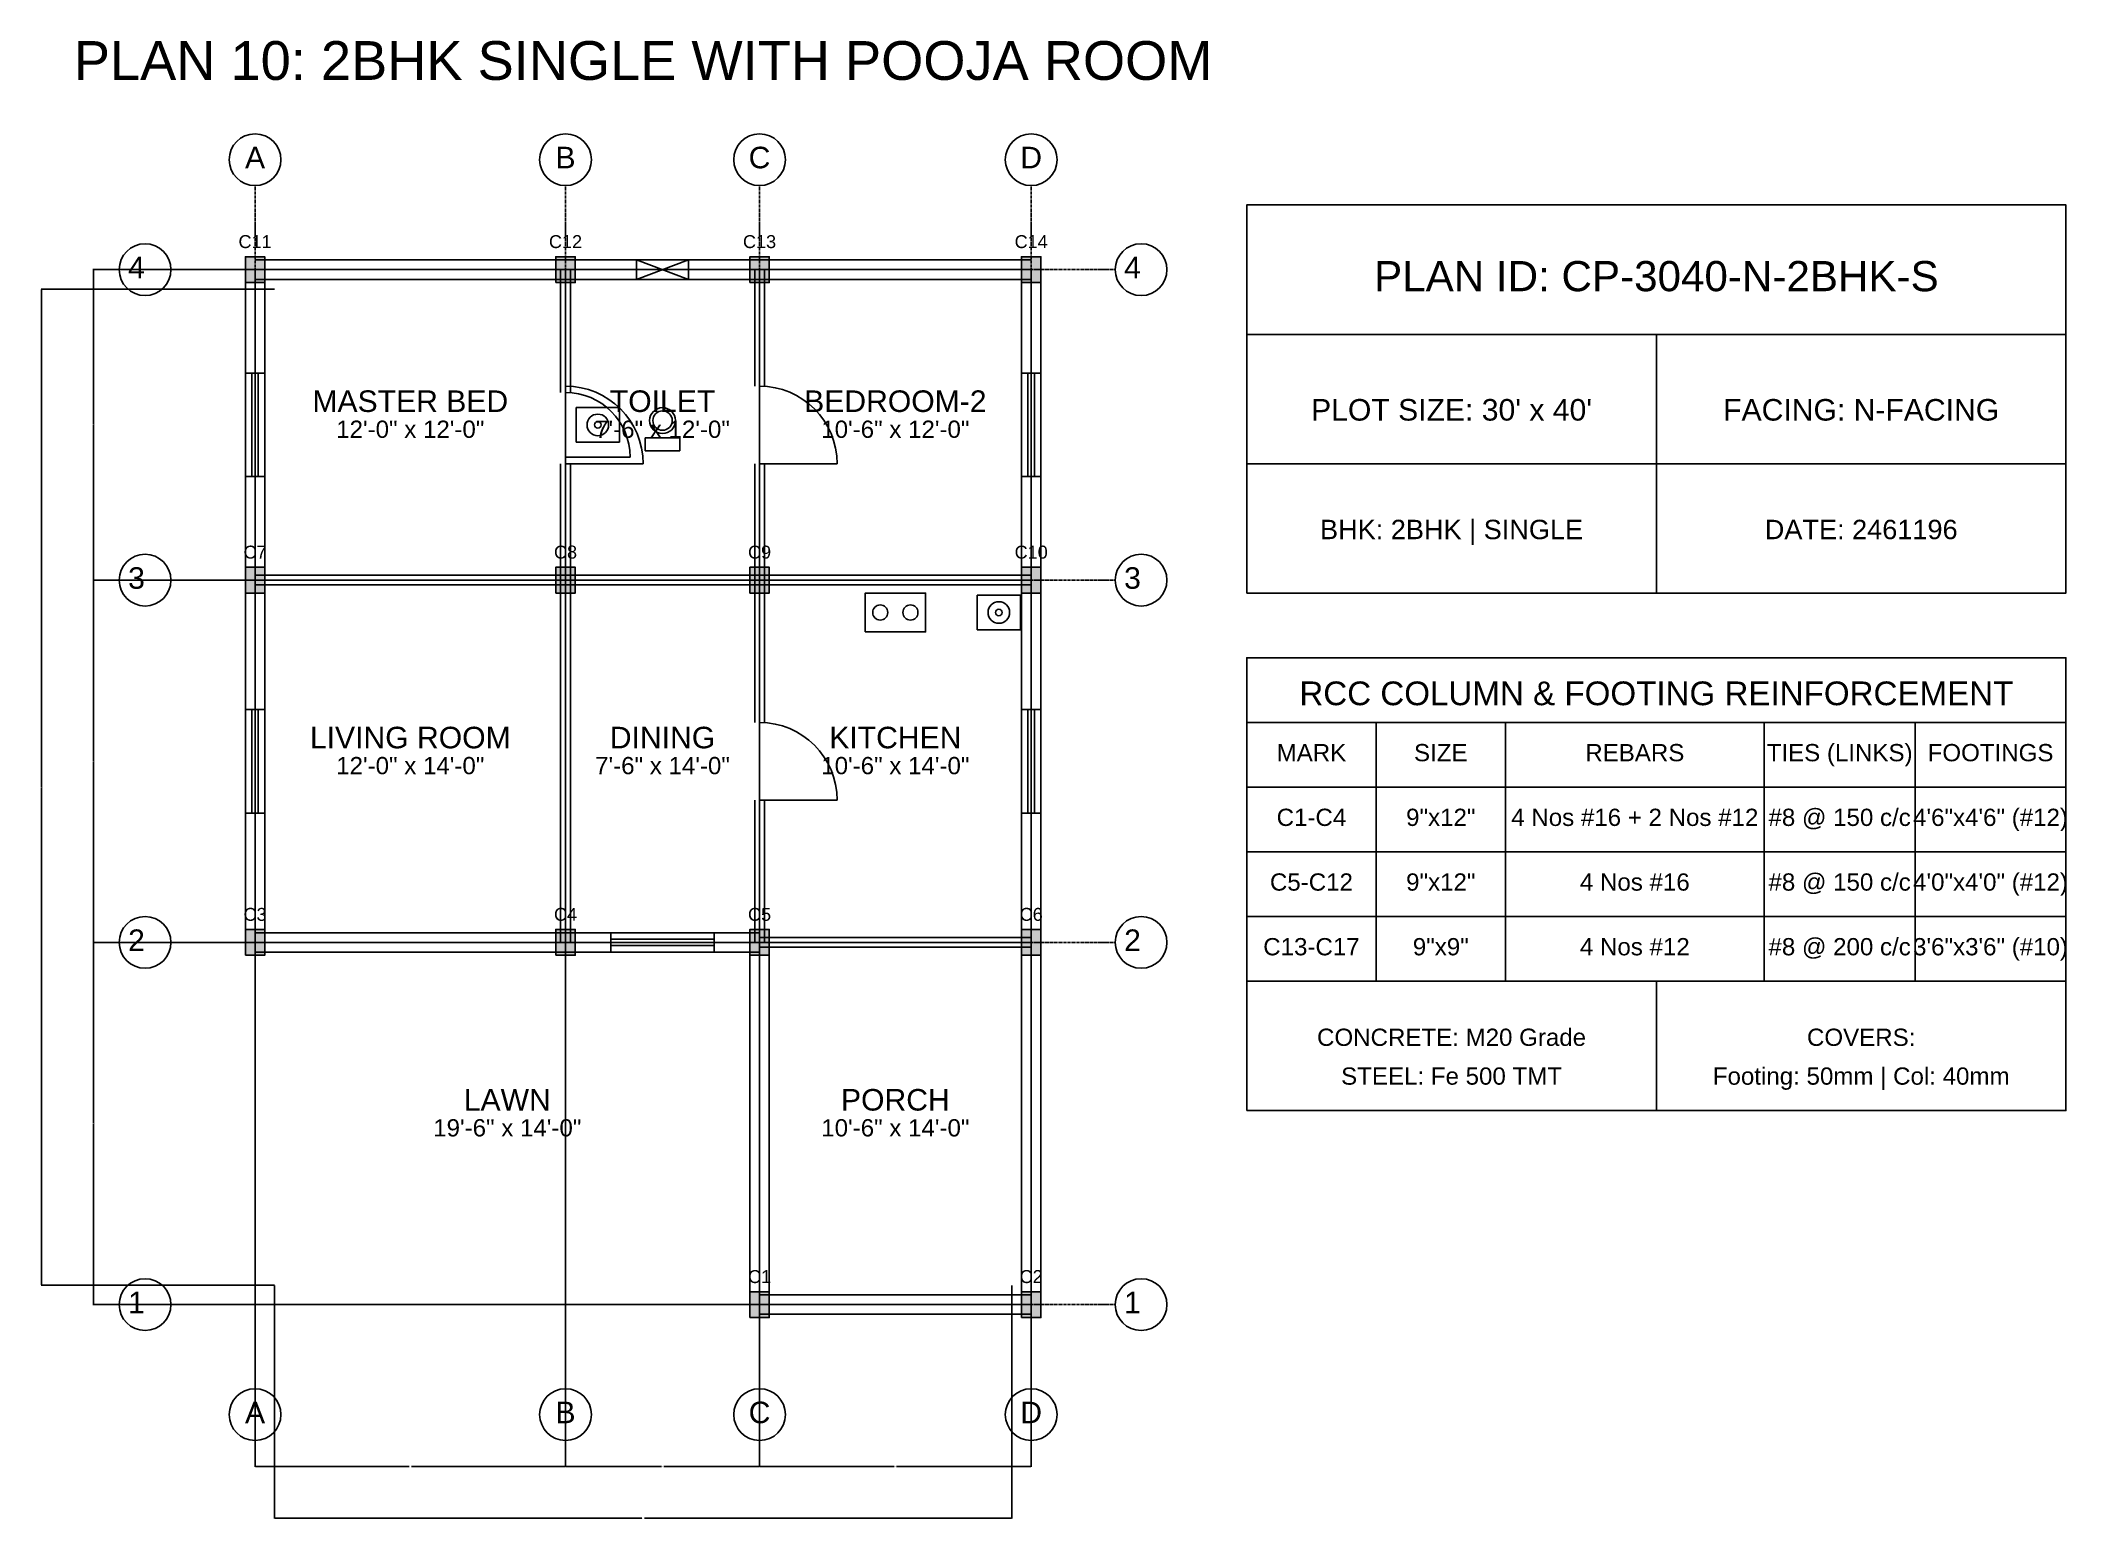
# Model space of a CAD drawing. Header units: inches. Extents: x -134 to 23580, y -99 to 23207.
# Drawn here: x 22400 to 23340, y -99 to 586 of the extents above; entities that cross this region are included whole.
import ezdxf
from ezdxf.enums import TextEntityAlignment as Align

# ---------------------------------------------------------------- set-up
doc = ezdxf.new("R2010")
doc.units = ezdxf.units.IN
doc.header["$MEASUREMENT"] = 0
doc.linetypes.add('CENTER', pattern=[2, 1.25, -0.25, 0.25, -0.25])
for name, color, linetype in [('A-COL-HATCH', 251, 'Continuous'), ('A-COLUMN', 1, 'Continuous'), ('A-DIM', 5, 'Continuous'), ('A-DOOR', 30, 'Continuous'), ('A-FIXTURE', 8, 'Continuous'), ('A-TEXT', 2, 'Continuous'), ('A-WALL-EXT', 7, 'Continuous'), ('A-WALL-INT', 9, 'Continuous'), ('A-WINDOW', 4, 'Continuous'), ('S-BEAM-FRAMING', 2, 'Continuous'), ('S-BUBBLE', 4, 'Continuous'), ('S-GRID-CENTER', 8, 'CENTER'), ('S-TABLE', 7, 'Continuous'), ('S-TEXT', 3, 'Continuous')]:
    doc.layers.add(name, color=color, linetype=linetype)
doc.styles.get("Standard").update_dxf_attribs({"font": 'arial.ttf'})
doc.dimstyles.get("Standard").update_dxf_attribs({"dimtxt": 0.18, "dimasz": 0.18, "dimexe": 0.18, "dimexo": 0.0625, "dimgap": 0.09, "dimtad": 0, "dimtih": 1, "dimtoh": 1, "dimdec": 4, "dimzin": 0, "dimdsep": 46, "dimtxsty": 'Standard', "dimcen": 0.09, "dimadec": 0, "dimazin": 0, "dimtfac": 1, "dimtdec": 4, "dimtofl": 0, "dimtmove": 0, "dimatfit": 3, "dimfxl": 1, "dimtolj": 1, "dimtzin": 0, "dimarcsym": 0})

msp = doc.modelspace()

# ---------------------------------------------------------------- texts
at = {"layer": 'A-TEXT'}
for s, height, p in [('PLAN 10: 2BHK SINGLE WITH POOJA ROOM', 18, (22680, 568)), ('C11', 6, (22500, 490)), ('C12', 6, (22644, 490)), ('C13', 6, (22734, 490)), ('C14', 6, (22860, 490)), ('PLAN ID: CP-3040-N-2BHK-S', 14, (23150, 470)), ('MASTER BED', 10, (22572, 414)), ('TOILET', 10, (22689, 414)), ('BEDROOM-2', 10, (22797, 414)), ("PLOT SIZE: 30' x 40'", 10, (23055, 410)), ('FACING: N-FACING', 10, (23245, 410)), ('12\'-0" x 12\'-0"', 8, (22572, 402)), ('7\'-6" x 12\'-0"', 8, (22689, 402)), ('10\'-6" x 12\'-0"', 8, (22797, 402)), ('BHK: 2BHK | SINGLE', 9, (23055, 355)), ('DATE: 2461196', 9, (23245, 355)), ('C7', 6, (22500, 346)), ('C8', 6, (22644, 346)), ('C9', 6, (22734, 346)), ('C10', 6, (22860, 346)), ('LIVING ROOM', 10, (22572, 258)), ('DINING', 10, (22689, 258)), ('KITCHEN', 10, (22797, 258)), ('12\'-0" x 14\'-0"', 8, (22572, 246)), ('7\'-6" x 14\'-0"', 8, (22689, 246)), ('10\'-6" x 14\'-0"', 8, (22797, 246)), ('C3', 6, (22500, 178)), ('C4', 6, (22644, 178)), ('C5', 6, (22734, 178)), ('C6', 6, (22860, 178)), ('LAWN', 10, (22617, 90)), ('PORCH', 10, (22797, 90)), ('19\'-6" x 14\'-0"', 8, (22617, 78)), ('10\'-6" x 14\'-0"', 8, (22797, 78)), ('C1', 6, (22734, 10)), ('C2', 6, (22860, 10))]:
    msp.add_text(s, height=height, dxfattribs=at).set_placement(p, align=Align.CENTER)
at = {"layer": 'S-TEXT'}
for s, height, p in [('A', 10, (22500, 527)), ('B', 10, (22644, 527)), ('C', 10, (22734, 527)), ('D', 10, (22860, 527)), ('4', 10, (22445, 476)), ('4', 10, (22907, 476)), ('3', 10, (22445, 332)), ('3', 10, (22907, 332)), ('RCC COLUMN & FOOTING REINFORCEMENT', 11, (23150, 278)), ('MARK', 8, (22990, 252)), ('SIZE', 8, (23050, 252)), ('REBARS', 8, (23140, 252)), ('TIES (LINKS)', 8, (23235, 252)), ('FOOTINGS', 8, (23305, 252)), ('C1-C4', 8, (22990, 222)), ('9"x12"', 8, (23050, 222)), ('4 Nos #16 + 2 Nos #12', 8, (23140, 222)), ('#8 @ 150 c/c', 8, (23235, 222)), ('4\'6"x4\'6" (#12)', 8, (23305, 222)), ('C5-C12', 8, (22990, 192)), ('9"x12"', 8, (23050, 192)), ('4 Nos #16', 8, (23140, 192)), ('#8 @ 150 c/c', 8, (23235, 192)), ('4\'0"x4\'0" (#12)', 8, (23305, 192)), ('2', 10, (22445, 164)), ('2', 10, (22907, 164)), ('C13-C17', 8, (22990, 162)), ('9"x9"', 8, (23050, 162)), ('4 Nos #12', 8, (23140, 162)), ('#8 @ 200 c/c', 8, (23235, 162)), ('3\'6"x3\'6" (#10)', 8, (23305, 162)), ('CONCRETE: M20 Grade', 8, (23055, 120)), ('COVERS:', 8, (23245, 120)), ('STEEL: Fe 500 TMT', 8, (23055, 102)), ('Footing: 50mm | Col: 40mm', 8, (23245, 102)), ('1', 10, (22445, -4)), ('1', 10, (22907, -4)), ('A', 10, (22500, -55)), ('B', 10, (22644, -55)), ('C', 10, (22734, -55)), ('D', 10, (22860, -55))]:
    msp.add_text(s, height=height, dxfattribs=at).set_placement(p, align=Align.CENTER)

# ---------------------------------------------------------------- blocks, each defined once
blk = doc.blocks.new('*D123')
at = {"layer": 'A-DIM', "color": 0, "lineweight": -2, "transparency": 16777216}
for p, q in [((22500, 8.94), (22500, -75.18)), ((22644, 8.94), (22644, -75.18)), ((22500.18, -75), (22571.41, -75)), ((22643.82, -75), (22572.59, -75))]:
    blk.add_line(p, q, dxfattribs=at)
at = {"layer": 'A-DIM', "color": 0, "transparency": 16777216}
for points in [[(22500.18, -74.97), (22500.18, -75.03), (22500, -75)], [(22643.82, -74.97), (22643.82, -75.03), (22644, -75)]]:
    blk.add_solid(points, dxfattribs=at)
at = {"layer": 'Defpoints', "color": 0, "transparency": 16777216}
for p in [(22500, 9), (22644, 9), (22644, -75)]:
    blk.add_point(p, dxfattribs=at)
at = {"layer": 'A-DIM', "color": 0, "transparency": 16777216, "insert": (22572, -75), "char_height": 0.18, "attachment_point": 5}
blk.add_mtext('\\A1;144.0000', dxfattribs=at)
blk = doc.blocks.new('*D124')
at = {"layer": 'A-DIM', "color": 0, "lineweight": -2, "transparency": 16777216}
for p, q in [((22644, 8.94), (22644, -75.18)), ((22734, 8.94), (22734, -75.18)), ((22644.18, -75), (22688.47, -75)), ((22733.82, -75), (22689.53, -75))]:
    blk.add_line(p, q, dxfattribs=at)
at = {"layer": 'A-DIM', "color": 0, "transparency": 16777216}
for points in [[(22644.18, -74.97), (22644.18, -75.03), (22644, -75)], [(22733.82, -74.97), (22733.82, -75.03), (22734, -75)]]:
    blk.add_solid(points, dxfattribs=at)
at = {"layer": 'Defpoints', "color": 0, "transparency": 16777216}
for p in [(22644, 9), (22734, 9), (22734, -75)]:
    blk.add_point(p, dxfattribs=at)
at = {"layer": 'A-DIM', "color": 0, "transparency": 16777216, "insert": (22689, -75), "char_height": 0.18, "attachment_point": 5}
blk.add_mtext('\\A1;90.0000', dxfattribs=at)
blk = doc.blocks.new('*D125')
at = {"layer": 'A-DIM', "color": 0, "lineweight": -2, "transparency": 16777216}
for p, q in [((22734, 8.94), (22734, -75.18)), ((22860, 8.94), (22860, -75.18)), ((22734.18, -75), (22796.41, -75)), ((22859.82, -75), (22797.59, -75))]:
    blk.add_line(p, q, dxfattribs=at)
at = {"layer": 'A-DIM', "color": 0, "transparency": 16777216}
for points in [[(22734.18, -74.97), (22734.18, -75.03), (22734, -75)], [(22859.82, -74.97), (22859.82, -75.03), (22860, -75)]]:
    blk.add_solid(points, dxfattribs=at)
at = {"layer": 'Defpoints', "color": 0, "transparency": 16777216}
for p in [(22734, 9), (22860, 9), (22860, -75)]:
    blk.add_point(p, dxfattribs=at)
at = {"layer": 'A-DIM', "color": 0, "transparency": 16777216, "insert": (22797, -75), "char_height": 0.18, "attachment_point": 5}
blk.add_mtext('\\A1;126.0000', dxfattribs=at)
blk = doc.blocks.new('*D126')
at = {"layer": 'A-DIM', "color": 0, "lineweight": -2, "transparency": 16777216}
for p, q in [((22509, 8.94), (22509, -99.18)), ((22851, 8.94), (22851, -99.18)), ((22509.18, -99), (22679.4, -99)), ((22850.82, -99), (22680.6, -99))]:
    blk.add_line(p, q, dxfattribs=at)
at = {"layer": 'A-DIM', "color": 0, "transparency": 16777216}
for points in [[(22509.18, -98.97), (22509.18, -99.03), (22509, -99)], [(22850.82, -98.97), (22850.82, -99.03), (22851, -99)]]:
    blk.add_solid(points, dxfattribs=at)
at = {"layer": 'Defpoints', "color": 0, "transparency": 16777216}
for p in [(22509, 9), (22851, 9), (22851, -99)]:
    blk.add_point(p, dxfattribs=at)
at = {"layer": 'A-DIM', "color": 0, "transparency": 16777216, "insert": (22680, -99), "char_height": 0.18, "attachment_point": 5}
blk.add_mtext('\\A1;342.0000', dxfattribs=at)
blk = doc.blocks.new('*D127')
at = {"layer": 'A-DIM', "color": 0, "lineweight": -2, "transparency": 16777216}
for p, q in [((22508.94, 168), (22424.82, 168)), ((22425, 167.82), (22425, 84.18)), ((22425, 0.18), (22425, 83.82)), ((22508.94, 0), (22424.82, 0))]:
    blk.add_line(p, q, dxfattribs=at)
at = {"layer": 'A-DIM', "color": 0, "transparency": 16777216}
for points in [[(22424.97, 167.82), (22425.03, 167.82), (22425, 168)], [(22424.97, 0.18), (22425.03, 0.18), (22425, 0)]]:
    blk.add_solid(points, dxfattribs=at)
at = {"layer": 'Defpoints', "color": 0, "transparency": 16777216}
for p in [(22425, 168), (22509, 168), (22509, 0)]:
    blk.add_point(p, dxfattribs=at)
at = {"layer": 'A-DIM', "color": 0, "transparency": 16777216, "insert": (22425, 84), "char_height": 0.18, "attachment_point": 5}
blk.add_mtext('\\A1;168.0000', dxfattribs=at)
blk = doc.blocks.new('*D128')
at = {"layer": 'A-DIM', "color": 0, "lineweight": -2, "transparency": 16777216}
for p, q in [((22508.94, 336), (22424.82, 336)), ((22425, 335.82), (22425, 252.18)), ((22425, 168.18), (22425, 251.82)), ((22508.94, 168), (22424.82, 168))]:
    blk.add_line(p, q, dxfattribs=at)
at = {"layer": 'A-DIM', "color": 0, "transparency": 16777216}
for points in [[(22424.97, 335.82), (22425.03, 335.82), (22425, 336)], [(22424.97, 168.18), (22425.03, 168.18), (22425, 168)]]:
    blk.add_solid(points, dxfattribs=at)
at = {"layer": 'Defpoints', "color": 0, "transparency": 16777216}
for p in [(22425, 336), (22509, 336), (22509, 168)]:
    blk.add_point(p, dxfattribs=at)
at = {"layer": 'A-DIM', "color": 0, "transparency": 16777216, "insert": (22425, 252), "char_height": 0.18, "attachment_point": 5}
blk.add_mtext('\\A1;168.0000', dxfattribs=at)
blk = doc.blocks.new('*D129')
at = {"layer": 'A-DIM', "color": 0, "lineweight": -2, "transparency": 16777216}
for p, q in [((22508.94, 480), (22424.82, 480)), ((22425, 479.82), (22425, 408.18)), ((22425, 336.18), (22425, 407.82)), ((22508.94, 336), (22424.82, 336))]:
    blk.add_line(p, q, dxfattribs=at)
at = {"layer": 'A-DIM', "color": 0, "transparency": 16777216}
for points in [[(22424.97, 479.82), (22425.03, 479.82), (22425, 480)], [(22424.97, 336.18), (22425.03, 336.18), (22425, 336)]]:
    blk.add_solid(points, dxfattribs=at)
at = {"layer": 'Defpoints', "color": 0, "transparency": 16777216}
for p in [(22425, 480), (22509, 480), (22509, 336)]:
    blk.add_point(p, dxfattribs=at)
at = {"layer": 'A-DIM', "color": 0, "transparency": 16777216, "insert": (22425, 408), "char_height": 0.18, "attachment_point": 5}
blk.add_mtext('\\A1;144.0000', dxfattribs=at)
blk = doc.blocks.new('*D130')
at = {"layer": 'A-DIM', "color": 0, "lineweight": -2, "transparency": 16777216}
for p, q in [((22508.94, 471), (22400.82, 471)), ((22401, 470.82), (22401, 240.18)), ((22401, 9.18), (22401, 239.82)), ((22508.94, 9), (22400.82, 9))]:
    blk.add_line(p, q, dxfattribs=at)
at = {"layer": 'A-DIM', "color": 0, "transparency": 16777216}
for points in [[(22400.97, 470.82), (22401.03, 470.82), (22401, 471)], [(22400.97, 9.18), (22401.03, 9.18), (22401, 9)]]:
    blk.add_solid(points, dxfattribs=at)
at = {"layer": 'Defpoints', "color": 0, "transparency": 16777216}
for p in [(22401, 471), (22509, 471), (22509, 9)]:
    blk.add_point(p, dxfattribs=at)
at = {"layer": 'A-DIM', "color": 0, "transparency": 16777216, "insert": (22401, 240), "char_height": 0.18, "attachment_point": 5}
blk.add_mtext('\\A1;462.0000', dxfattribs=at)

# ---------------------------------------------------------------- dimensions: what is measured, and where the dimension line sits
at = {"layer": 'A-DIM'}
for base, p1, p2, picture, middle in [((22425, 480), (22509, 336), (22509, 480), '*D129', (22425, 408)), ((22401, 471), (22509, 9), (22509, 471), '*D130', (22401, 240)), ((22425, 336), (22509, 168), (22509, 336), '*D128', (22425, 252)), ((22425, 168), (22509, 0), (22509, 168), '*D127', (22425, 84))]:
    dim = msp.add_linear_dim(base=base, p1=p1, p2=p2, angle=90, dimstyle='Standard', dxfattribs=at)
    dim.commit()
    dim.dimension.update_dxf_attribs({"geometry": picture, "text_midpoint": middle})
for base, p1, p2, picture, middle in [((22644, -75), (22500, 9), (22644, 9), '*D123', (22572, -75)), ((22851, -99), (22509, 9), (22851, 9), '*D126', (22680, -99)), ((22734, -75), (22644, 9), (22734, 9), '*D124', (22689, -75)), ((22860, -75), (22734, 9), (22860, 9), '*D125', (22797, -75))]:
    dim = msp.add_linear_dim(base=base, p1=p1, p2=p2, dimstyle='Standard', dxfattribs=at)
    dim.commit()
    dim.dimension.update_dxf_attribs({"geometry": picture, "text_midpoint": middle})

# ---------------------------------------------------------------- linework, layer by layer
at = {"layer": 'A-COL-HATCH'}
for points in [[(22495.5, 474), (22504.5, 474), (22495.5, 486), (22504.5, 486)], [(22639.5, 474), (22648.5, 474), (22639.5, 486), (22648.5, 486)], [(22729.5, 474), (22738.5, 474), (22729.5, 486), (22738.5, 486)], [(22855.5, 474), (22864.5, 474), (22855.5, 486), (22864.5, 486)], [(22495.5, 330), (22504.5, 330), (22495.5, 342), (22504.5, 342)], [(22639.5, 330), (22648.5, 330), (22639.5, 342), (22648.5, 342)], [(22729.5, 330), (22738.5, 330), (22729.5, 342), (22738.5, 342)], [(22855.5, 330), (22864.5, 330), (22855.5, 342), (22864.5, 342)], [(22495.5, 162), (22504.5, 162), (22495.5, 174), (22504.5, 174)], [(22639.5, 162), (22648.5, 162), (22639.5, 174), (22648.5, 174)], [(22729.5, 162), (22738.5, 162), (22729.5, 174), (22738.5, 174)], [(22855.5, 162), (22864.5, 162), (22855.5, 174), (22864.5, 174)], [(22729.5, -6), (22738.5, -6), (22729.5, 6), (22738.5, 6)], [(22855.5, -6), (22864.5, -6), (22855.5, 6), (22864.5, 6)]]:
    msp.add_solid(points, dxfattribs=at)
at = {"layer": 'A-COLUMN'}
for points in [[(22495.5, 474), (22504.5, 474), (22504.5, 486), (22495.5, 486)], [(22639.5, 474), (22648.5, 474), (22648.5, 486), (22639.5, 486)], [(22729.5, 474), (22738.5, 474), (22738.5, 486), (22729.5, 486)], [(22855.5, 474), (22864.5, 474), (22864.5, 486), (22855.5, 486)], [(22495.5, 330), (22504.5, 330), (22504.5, 342), (22495.5, 342)], [(22639.5, 330), (22648.5, 330), (22648.5, 342), (22639.5, 342)], [(22729.5, 330), (22738.5, 330), (22738.5, 342), (22729.5, 342)], [(22855.5, 330), (22864.5, 330), (22864.5, 342), (22855.5, 342)], [(22495.5, 162), (22504.5, 162), (22504.5, 174), (22495.5, 174)], [(22639.5, 162), (22648.5, 162), (22648.5, 174), (22639.5, 174)], [(22729.5, 162), (22738.5, 162), (22738.5, 174), (22729.5, 174)], [(22855.5, 162), (22864.5, 162), (22864.5, 174), (22855.5, 174)], [(22729.5, -6), (22738.5, -6), (22738.5, 6), (22729.5, 6)], [(22855.5, -6), (22864.5, -6), (22864.5, 6), (22855.5, 6)]]:
    msp.add_lwpolyline(points, close=True, dxfattribs=at)
at = {"layer": 'A-DOOR'}
for p, q in [((22644, 393), (22674, 393)), ((22644, 390), (22680, 390)), ((22734, 390), (22770, 390)), ((22734, 234), (22770, 234))]:
    msp.add_line(p, q, dxfattribs=at)
for centre, radius in [((22644, 390), 36), ((22644, 393), 30), ((22734, 390), 36), ((22734, 234), 36)]:
    msp.add_arc(centre, radius, 0, 90, dxfattribs=at)
at = {"layer": 'A-FIXTURE'}
for points in [[(22649, 400), (22669, 400), (22669, 416), (22649, 416)], [(22681, 396), (22697, 396), (22697, 402), (22681, 402)], [(22783, 312), (22811, 312), (22811, 330), (22783, 330)], [(22835, 313), (22855, 313), (22855, 329), (22835, 329)]]:
    msp.add_lwpolyline(points, close=True, dxfattribs=at)
for centre, radius in [((22689, 410), 6), ((22689, 410), 4.5), ((22659, 408), 5), ((22659, 408), 1.5), ((22790, 321), 3.5), ((22804, 321), 3.5), ((22845, 321), 5), ((22845, 321), 1.5)]:
    msp.add_circle(centre, radius, dxfattribs=at)
at = {"layer": 'A-WALL-EXT'}
for p, q in [((22495.5, 432), (22495.5, 480)), ((22500, 484.5), (22644, 484.5)), ((22504.5, 432), (22504.5, 480)), ((22644, 484.5), (22677, 484.5)), ((22701, 484.5), (22734, 484.5)), ((22734, 484.5), (22860, 484.5)), ((22855.5, 432), (22855.5, 480)), ((22864.5, 432), (22864.5, 480)), ((22500, 475.5), (22644, 475.5)), ((22644, 475.5), (22677, 475.5)), ((22701, 475.5), (22734, 475.5)), ((22734, 475.5), (22860, 475.5)), ((22960, 450), (23340, 450)), ((23150, 330), (23150, 450)), ((22960, 390), (23340, 390)), ((22495.5, 336), (22495.5, 384)), ((22504.5, 336), (22504.5, 384)), ((22855.5, 336), (22855.5, 384)), ((22864.5, 336), (22864.5, 384)), ((22495.5, 276), (22495.5, 336)), ((22504.5, 276), (22504.5, 336)), ((22855.5, 276), (22855.5, 336)), ((22864.5, 276), (22864.5, 336)), ((22495.5, 168), (22495.5, 228)), ((22504.5, 168), (22504.5, 228)), ((22855.5, 168), (22855.5, 228)), ((22864.5, 168), (22864.5, 228)), ((22500, 172.5), (22644, 172.5)), ((22644, 172.5), (22665, 172.5)), ((22713, 172.5), (22734, 172.5)), ((22500, 163.5), (22644, 163.5)), ((22644, 163.5), (22665, 163.5)), ((22713, 163.5), (22734, 163.5)), ((22729.5, 0), (22729.5, 168)), ((22738.5, 0), (22738.5, 168)), ((22855.5, 0), (22855.5, 168)), ((22864.5, 0), (22864.5, 168)), ((22734, 4.5), (22860, 4.5)), ((22734, -4.5), (22860, -4.5))]:
    msp.add_line(p, q, dxfattribs=at)
msp.add_lwpolyline([(22960, 330), (23340, 330), (23340, 510), (22960, 510)], close=True, dxfattribs=at)
at = {"layer": 'A-WALL-INT'}
for p, q in [((22641.75, 423), (22641.75, 480)), ((22646.25, 423), (22646.25, 480)), ((22731.75, 426), (22731.75, 480)), ((22736.25, 426), (22736.25, 480)), ((22641.75, 336), (22641.75, 390)), ((22646.25, 336), (22646.25, 390)), ((22731.75, 336), (22731.75, 390)), ((22736.25, 336), (22736.25, 390)), ((22500, 338.25), (22644, 338.25)), ((22500, 333.75), (22644, 333.75)), ((22641.75, 168), (22641.75, 336)), ((22644, 338.25), (22734, 338.25)), ((22644, 333.75), (22734, 333.75)), ((22646.25, 168), (22646.25, 336)), ((22731.75, 270), (22731.75, 336)), ((22734, 338.25), (22860, 338.25)), ((22734, 333.75), (22860, 333.75)), ((22736.25, 270), (22736.25, 336)), ((22731.75, 168), (22731.75, 234)), ((22736.25, 168), (22736.25, 234)), ((22734, 170.25), (22860, 170.25)), ((22734, 165.75), (22860, 165.75))]:
    msp.add_line(p, q, dxfattribs=at)
at = {"layer": 'A-WINDOW'}
for p, q in [((22677, 475.5), (22701, 484.5)), ((22677, 484.5), (22701, 475.5)), ((22498.5, 384), (22498.5, 432)), ((22501.5, 384), (22501.5, 432)), ((22858.5, 384), (22858.5, 432)), ((22861.5, 384), (22861.5, 432)), ((22498.5, 228), (22498.5, 276)), ((22501.5, 228), (22501.5, 276)), ((22858.5, 228), (22858.5, 276)), ((22861.5, 228), (22861.5, 276)), ((22665, 169.5), (22713, 169.5)), ((22665, 166.5), (22713, 166.5))]:
    msp.add_line(p, q, dxfattribs=at)
for points in [[(22677, 475.5), (22701, 475.5), (22701, 484.5), (22677, 484.5)], [(22495.5, 384), (22504.5, 384), (22504.5, 432), (22495.5, 432)], [(22855.5, 384), (22864.5, 384), (22864.5, 432), (22855.5, 432)], [(22495.5, 228), (22504.5, 228), (22504.5, 276), (22495.5, 276)], [(22855.5, 228), (22864.5, 228), (22864.5, 276), (22855.5, 276)], [(22665, 163.5), (22713, 163.5), (22713, 172.5), (22665, 172.5)]]:
    msp.add_lwpolyline(points, close=True, dxfattribs=at)
at = {"layer": 'S-BEAM-FRAMING'}
for p, q in [((22500, 0), (22500, 480)), ((22500, 480), (22860, 480)), ((22644, 0), (22644, 480)), ((22734, 0), (22734, 480)), ((22860, 0), (22860, 480)), ((22500, 336), (22860, 336)), ((22500, 168), (22860, 168)), ((22500, 0), (22860, 0))]:
    msp.add_line(p, q, dxfattribs=at)
at = {"layer": 'S-BUBBLE'}
for centre in [(22500, 531), (22644, 531), (22734, 531), (22860, 531), (22449, 480), (22911, 480), (22449, 336), (22911, 336), (22449, 168), (22911, 168), (22449, 0), (22911, 0), (22500, -51), (22644, -51), (22734, -51), (22860, -51)]:
    msp.add_circle(centre, 12, dxfattribs=at)
at = {"layer": 'S-GRID-CENTER'}
for p, q in [((22500, -39), (22500, 519)), ((22644, -39), (22644, 519)), ((22734, -39), (22734, 519)), ((22860, -39), (22860, 519)), ((22461, 480), (22899, 480)), ((22461, 336), (22899, 336)), ((22461, 168), (22899, 168)), ((22461, 0), (22899, 0))]:
    msp.add_line(p, q, dxfattribs=at)
at = {"layer": 'S-TABLE'}
for points in [[(22960, 270), (23340, 270), (23340, 300), (22960, 300)], [(22960, 240), (23020, 240), (23020, 270), (22960, 270)], [(23020, 240), (23080, 240), (23080, 270), (23020, 270)], [(23080, 240), (23200, 240), (23200, 270), (23080, 270)], [(23200, 240), (23270, 240), (23270, 270), (23200, 270)], [(23270, 240), (23340, 240), (23340, 270), (23270, 270)], [(22960, 210), (23020, 210), (23020, 240), (22960, 240)], [(23020, 210), (23080, 210), (23080, 240), (23020, 240)], [(23080, 210), (23200, 210), (23200, 240), (23080, 240)], [(23200, 210), (23270, 210), (23270, 240), (23200, 240)], [(23270, 210), (23340, 210), (23340, 240), (23270, 240)], [(22960, 180), (23020, 180), (23020, 210), (22960, 210)], [(23020, 180), (23080, 180), (23080, 210), (23020, 210)], [(23080, 180), (23200, 180), (23200, 210), (23080, 210)], [(23200, 180), (23270, 180), (23270, 210), (23200, 210)], [(23270, 180), (23340, 180), (23340, 210), (23270, 210)], [(22960, 150), (23020, 150), (23020, 180), (22960, 180)], [(23020, 150), (23080, 150), (23080, 180), (23020, 180)], [(23080, 150), (23200, 150), (23200, 180), (23080, 180)], [(23200, 150), (23270, 150), (23270, 180), (23200, 180)], [(23270, 150), (23340, 150), (23340, 180), (23270, 180)], [(22960, 90), (23150, 90), (23150, 150), (22960, 150)], [(23150, 90), (23340, 90), (23340, 150), (23150, 150)]]:
    msp.add_lwpolyline(points, close=True, dxfattribs=at)

msp.set_redraw_order([(e.dxf.handle, doc.entitydb.next_handle()) for e in msp.query("TEXT MTEXT ATTDEF DIMENSION ARC_DIMENSION")])  # texts and dimensions are drawn at this point

doc.saveas('drawing.dxf')
